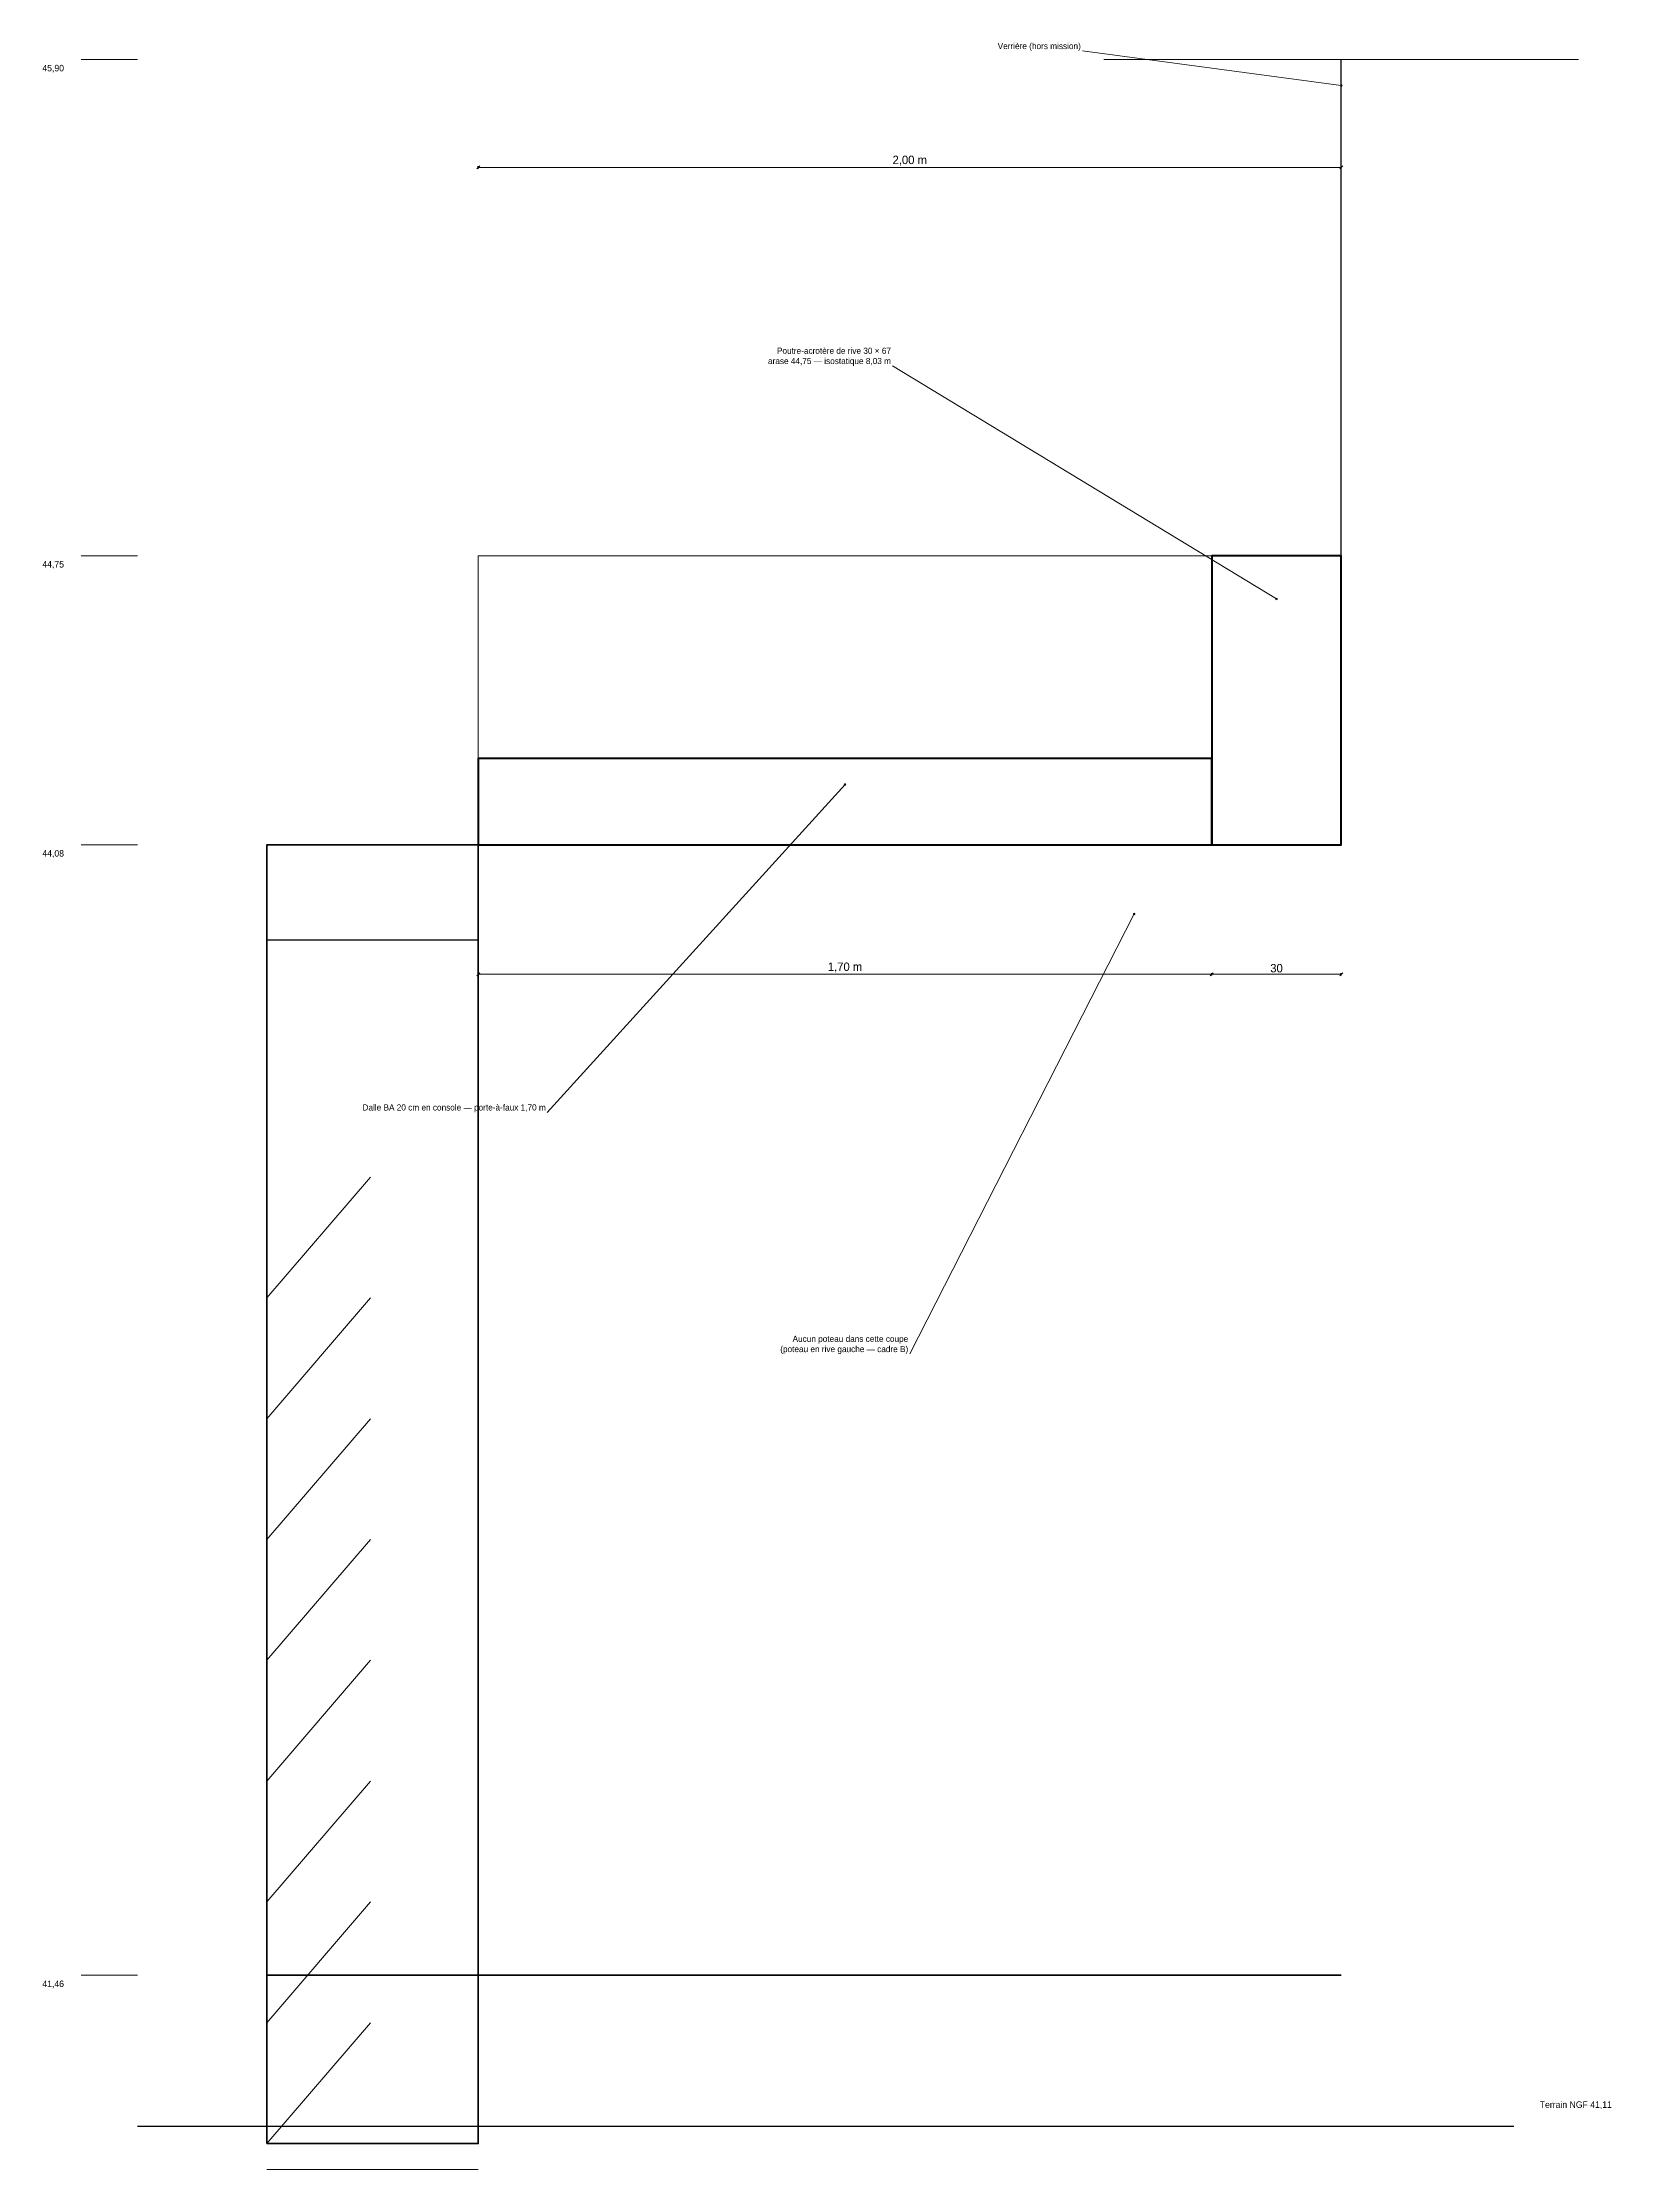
# Model space of a CAD drawing. Header units: centimetres. Extents: x -101 to 504, y -580 to 448.
# Drawn here: x -101 to 262.6, y -45 to 448 of the extents above; entities that cross this region are included whole.
import ezdxf

# ---------------------------------------------------------------- set-up
doc = ezdxf.new("R2010")
doc.units = ezdxf.units.CM
for name, color, linetype, lineweight in [('STR_COFFRAGE_BA', 6, 'CONTINUOUS', 50), ('STR_COTATIONS_TEXTES', 7, 'CONTINUOUS', 25), ('STR_EXISTANT', 7, 'CONTINUOUS', 18)]:
    doc.layers.add(name, color=color, linetype=linetype, lineweight=lineweight)

msp = doc.modelspace()

# ---------------------------------------------------------------- texts
at = {"layer": 'STR_COTATIONS_TEXTES'}
for s, insert, char_height, attachment_point in [('Verrière (hors mission)', (139.65, 446), 1.425, 9), ('45,90', (-96, 441), 1.5, 9), ('2,00 m', (100, 419.42), 1.95, 8), ('Poutre-acrotère de rive 30 × 67\\Parase 44,75 — isostatique 8,03 m', (95.65, 373), 1.425, 9), ('44,75', (-96, 326), 1.5, 9), ('44,08', (-96, 259), 1.5, 9), ('1,70 m', (85, 232.42), 1.95, 8), ('30', (185, 232.42), 1.95, 8), ('Dalle BA 20 cm en console — porte-à-faux 1,70 m', (15.65, 200), 1.425, 9), ('Aucun poteau dans cette coupe\\P(poteau en rive gauche — cadre B)', (99.65, 144), 1.425, 9), ('41,46', (-96, -3), 1.5, 9), ('Terrain NGF 41,11', (246, -31), 1.5, 7)]:
    msp.add_mtext(s, dxfattribs=dict(at, insert=insert, char_height=char_height, attachment_point=attachment_point))

# ---------------------------------------------------------------- linework, layer by layer
at = {"layer": 'STR_COFFRAGE_BA', "lineweight": 50}
for points in [[(170, 262), (200, 262), (200, 329), (170, 329), (170, 262)], [(0, 262), (170, 262), (170, 282), (0, 282), (0, 262)]]:
    msp.add_lwpolyline(points, dxfattribs=at)
at = {"layer": 'STR_COTATIONS_TEXTES', "lineweight": 13}
for p, q in [((-92, 444), (-79, 444)), ((-92, 329), (-79, 329)), ((0, 329), (170, 329)), ((0, 282), (0, 329)), ((-92, 262), (-79, 262)), ((-92, 0), (-79, 0))]:
    msp.add_line(p, q, dxfattribs=at)
at = {"layer": 'STR_COTATIONS_TEXTES', "lineweight": 18}
for p, q in [((200, 438), (140, 446)), ((145, 444), (255, 444)), ((0, 419), (200, 419)), ((185, 319), (96, 373)), ((85, 276), (16, 200)), ((152, 246), (100, 144)), ((0, 232), (170, 232)), ((170, 232), (200, 232)), ((-49, -45), (0, -45))]:
    msp.add_line(p, q, dxfattribs=at)
at = {"layer": 'STR_COTATIONS_TEXTES', "lineweight": 30}
msp.add_line((200, 262), (200, 444), dxfattribs=at)
at = {"layer": 'STR_COTATIONS_TEXTES', "lineweight": 25}
for p, q in [((-0.35, 418.65), (0.35, 419.35)), ((0, 418.7), (0, 419.3)), ((199.65, 418.65), (200.35, 419.35)), ((200, 418.7), (200, 419.3)), ((-0.35, 231.65), (0.35, 232.35)), ((0, 231.7), (0, 232.3)), ((169.65, 231.65), (170.35, 232.35)), ((169.65, 231.65), (170.35, 232.35)), ((170, 231.7), (170, 232.3)), ((170, 231.7), (170, 232.3)), ((199.65, 231.65), (200.35, 232.35)), ((200, 231.7), (200, 232.3))]:
    msp.add_line(p, q, dxfattribs=at)
at = {"layer": 'STR_COTATIONS_TEXTES', "lineweight": 18}
for centre in [(200, 438), (185, 319), (85, 276), (152, 246)]:
    msp.add_circle(centre, 0.18, dxfattribs=at)
at = {"layer": 'STR_EXISTANT', "lineweight": 13}
for p, q in [((-49, 157), (-25, 185)), ((-49, 129), (-25, 157)), ((-49, 101), (-25, 129)), ((-49, 73), (-25, 101)), ((-49, 45), (-25, 73)), ((-49, 17), (-25, 45)), ((-49, -11), (-25, 17)), ((-49, -39), (-25, -11))]:
    msp.add_line(p, q, dxfattribs=at)
at = {"layer": 'STR_EXISTANT', "lineweight": 35}
msp.add_line((-49, 0), (200, 0), dxfattribs=at)
at = {"layer": 'STR_EXISTANT', "lineweight": 25}
msp.add_line((-79, -35), (240, -35), dxfattribs=at)
at = {"layer": 'STR_EXISTANT', "lineweight": 35}
msp.add_lwpolyline([(-49, -39), (0, -39), (0, 262), (-49, 262), (-49, -39)], dxfattribs=at)
at = {"layer": 'STR_EXISTANT', "lineweight": 25}
msp.add_lwpolyline([(-49, 240), (0, 240), (0, 262), (-49, 262), (-49, 240)], dxfattribs=at)

msp.set_redraw_order([(e.dxf.handle, doc.entitydb.next_handle()) for e in msp.query("TEXT MTEXT ATTDEF DIMENSION ARC_DIMENSION")])  # texts and dimensions are drawn at this point

doc.saveas('drawing.dxf')
